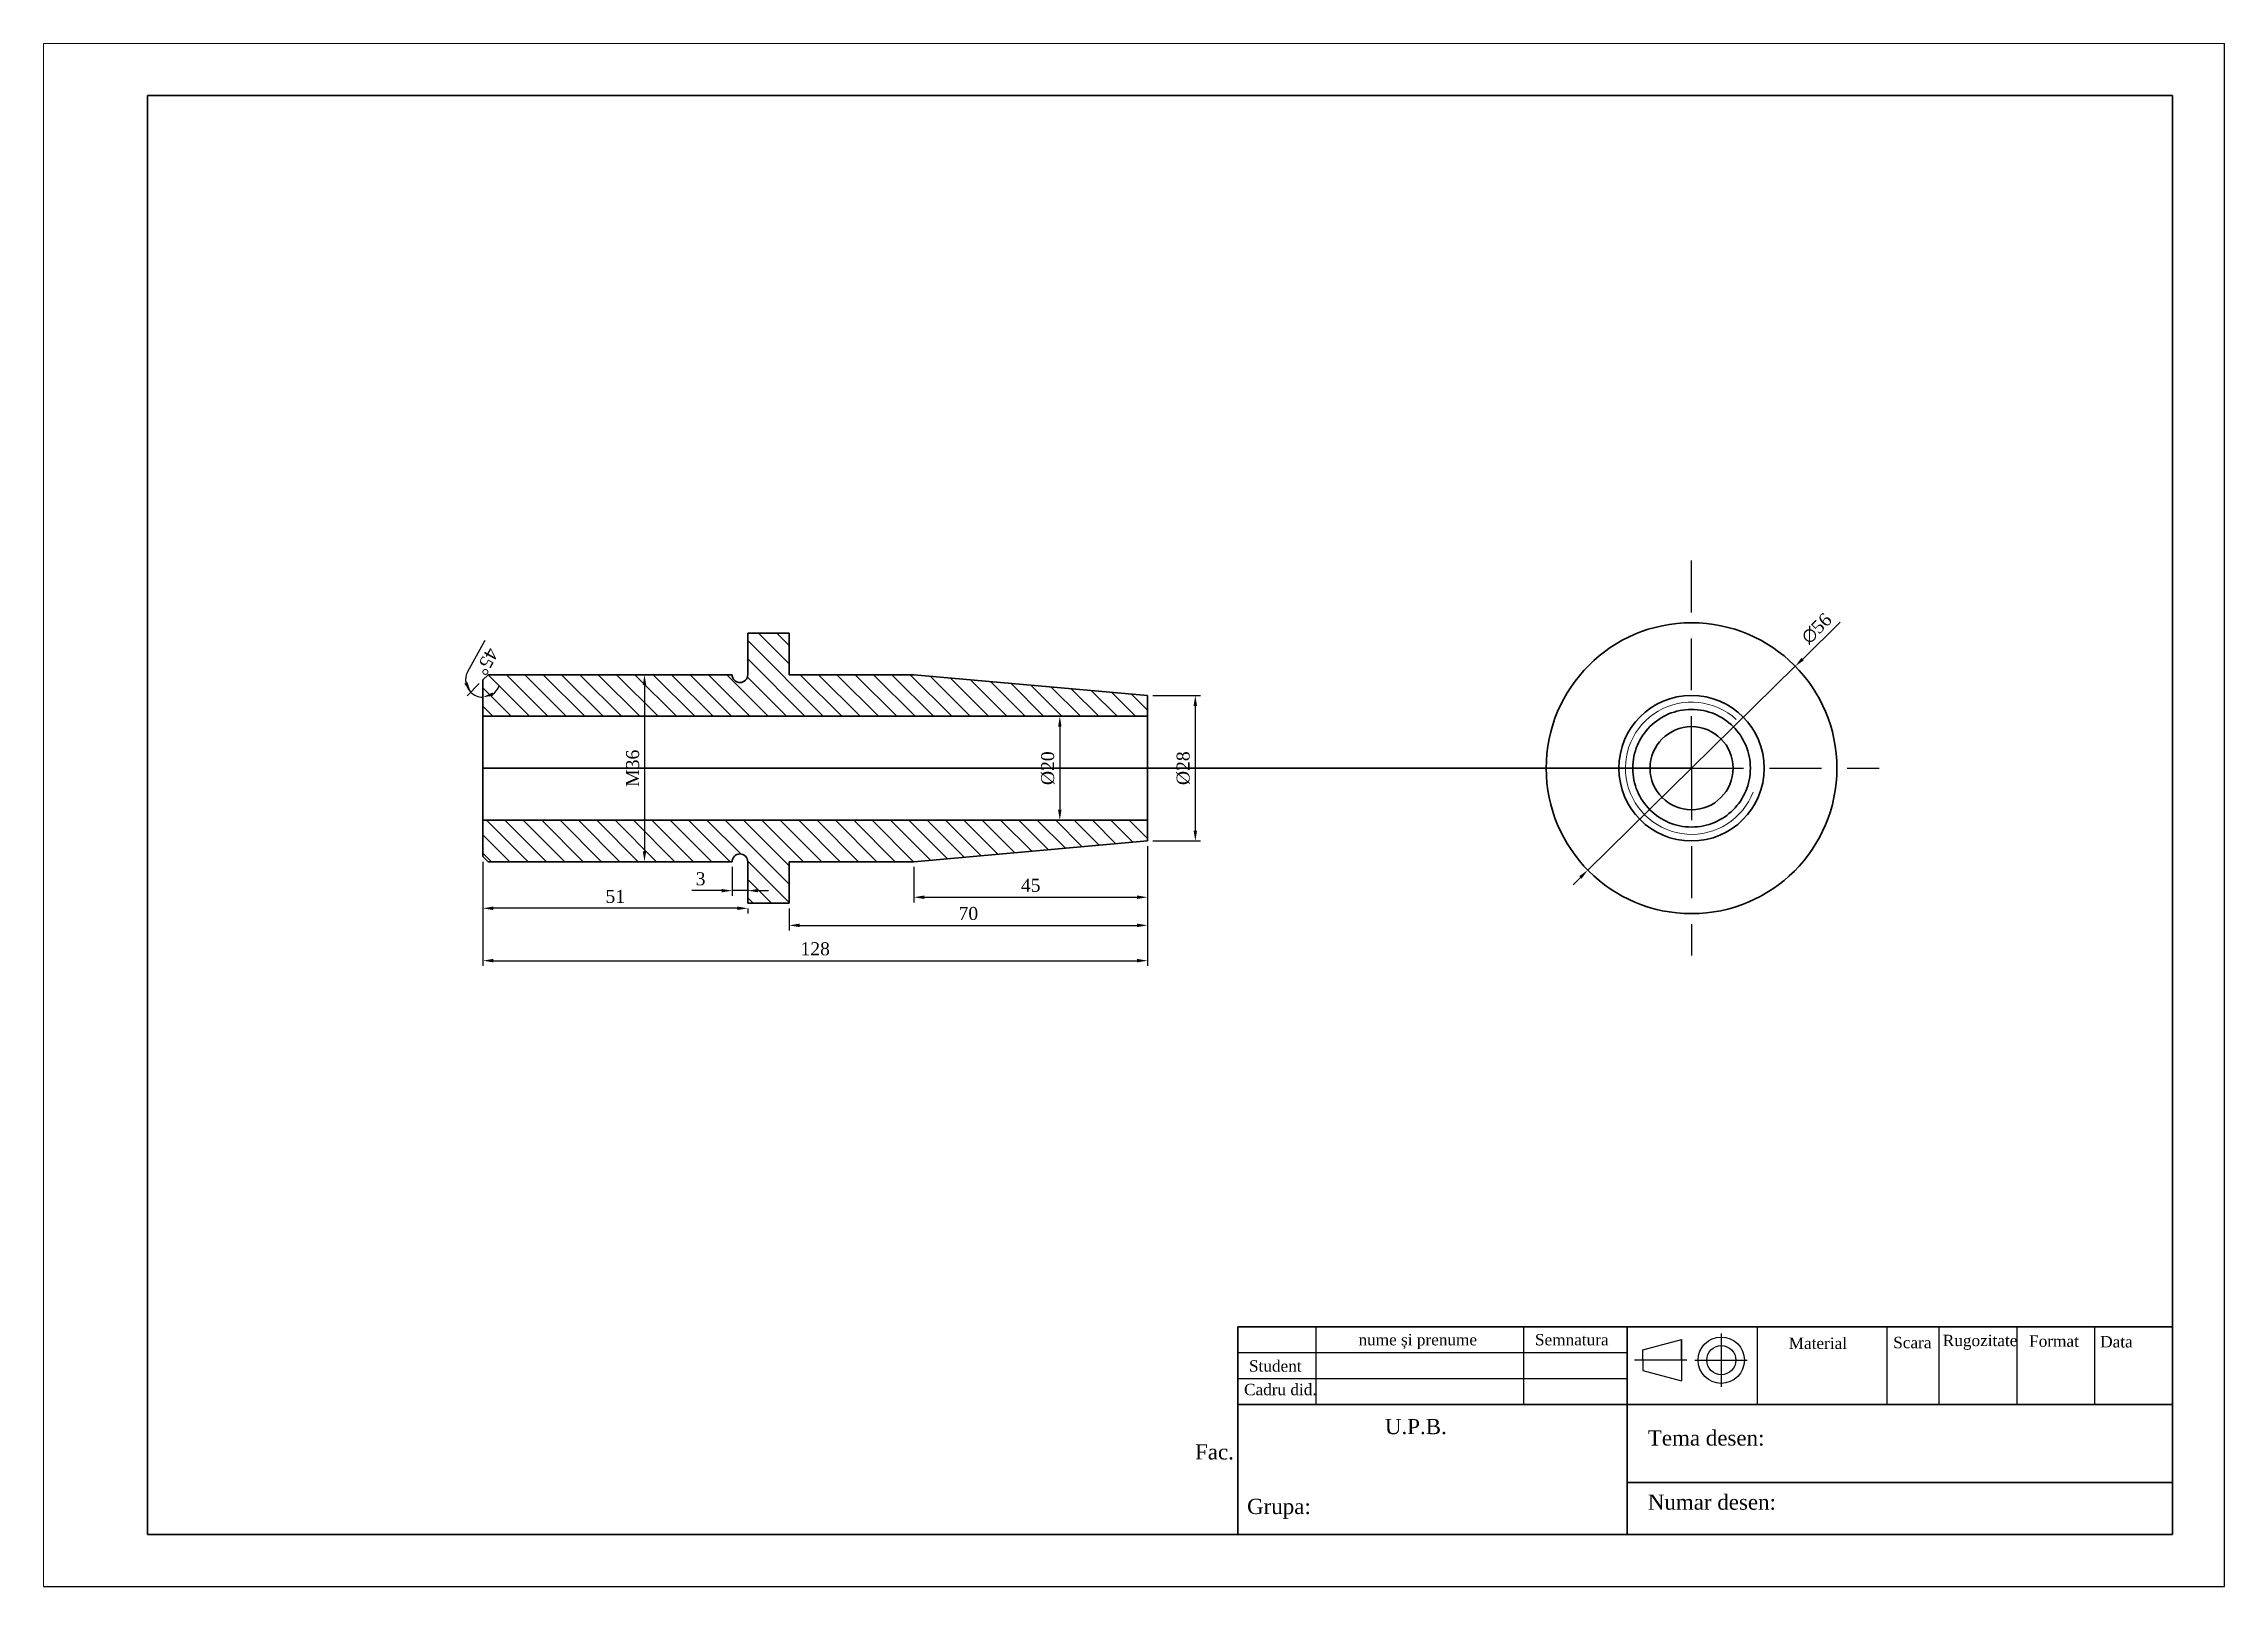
# Model space of a CAD drawing. Header units: millimetres. Extents: x 0 to 1390, y -336 to 297.
# Drawn here: x 969.9 to 1389.9, y -0.4 to 296.6 of the extents above; entities that cross this region are included whole.
import ezdxf

# ---------------------------------------------------------------- set-up
doc = ezdxf.new("R2010")
doc.units = ezdxf.units.MM
doc.header["$LTSCALE"] = 20
doc.header["$MEASUREMENT"] = 0
doc.linetypes.add('ACAD_ISO11W100', pattern=[33, 12, -3, 12, -3, 0, -3])
doc.linetypes.add('DASHED', pattern=[0.75, 0.5, -0.25])
for name, color, linetype, lineweight in [('AJUTOR', 254, 'Continuous', 0), ('COTE', 7, 'Continuous', 0), ('GROASE', 250, 'Continuous', 30), ('HASURI', 250, 'Continuous', 0), ('Layer1', 94, 'ACAD_ISO11W100', 30)]:
    doc.layers.add(name, color=color, linetype=linetype, lineweight=lineweight)
for name, color, linetype in [('chenar', 7, 'Continuous'), ('indicator', 7, 'Continuous'), ('Punctata', 200, 'DASHED')]:
    doc.layers.add(name, color=color, linetype=linetype)
doc.styles.get("Standard").update_dxf_attribs({"font": 'times.ttf'})
doc.dimstyles.get("Standard").update_dxf_attribs({"dimscale": 0, "dimtxt": 2.5, "dimasz": 2, "dimexe": 1, "dimexo": 1, "dimgap": 1, "dimtad": 1, "dimdec": 0, "dimzin": 0, "dimdsep": 46, "dimtxsty": 'Standard', "dimcen": 0.09, "dimadec": 0, "dimazin": 0, "dimtfac": 1, "dimtdec": 0, "dimtmove": 0, "dimatfit": 0, "dimfxl": 1, "dimtolj": 1, "dimtzin": 0, "dimarcsym": 0})

msp = doc.modelspace()

# ---------------------------------------------------------------- texts
at = {"layer": 'indicator'}
for s, height, p in [('nume și prenume', 2.1946, (1223.11, 45.96)), ('Semnatura', 2.195, (1257.09, 45.96)), ('Material', 2.195, (1305.96, 45.27)), ('Scara', 2.195, (1326.09, 45.41)), ('Rugozitate', 2.195, (1335.64, 45.81)), ('Data', 2.195, (1365.95, 45.56)), ('Student', 2.195, (1202.01, 40.9)), ('Cadru did.', 2.195, (1201.06, 36.36)), ('Tema desen:', 2.9261, (1278.83, 26.67)), ('Numar desen:', 2.9261, (1278.83, 14.32)), ('Grupa:', 2.926, (1201.65, 13.49))]:
    msp.add_text(s, height=height, dxfattribs=at).set_placement(p)
for s, width, heights, insert, char_height, attachment_point in [('{\\fTimes New Roman Baltic|b0|i0|c238|p18;F\\fTimes New Roman Baltic|b0|i0|c186|p18;ormat}', 9.3916, [0], (1352.27, 47.88), 2.1946, 1), ('{\\fTimes New Roman Baltic|b0|i0|c186|p18;U.P.B.\\P\\pxqj;\\fTimes New Roman Baltic|b0|i0|c238|p18;Fac. \\fTimes New Roman Baltic|b0|i0|c186|p18; }', 85.0556, [24.01], (1234.15, 27.86), 2.9261, 5)]:
    msp.add_mtext_dynamic_manual_height_columns(s, width=width, gutter_width=25, heights=heights, dxfattribs=dict(at, insert=insert, char_height=char_height, attachment_point=attachment_point))

# ---------------------------------------------------------------- blocks, each defined once
blk = doc.blocks.new('*D45')
at = {"layer": 'COTE', "color": 0, "lineweight": -2, "transparency": 16777216}
for p, q in [((1051.56, 175.68), (1054.91, 181.74)), ((1053.77, 173.36), (1051.41, 171.01))]:
    blk.add_line(p, q, dxfattribs=at)
for start, end in [(151.084, 225), (155.0219, 190.0109), (304.9891, 339.9781), (225, 270)]:
    blk.add_arc((1054.47, 174.07), 3.33, start, end, dxfattribs=at)
at = {"layer": 'COTE', "color": 0, "transparency": 16777216}
for points in [[(1051.49, 173.65), (1050.9, 173.34), (1052.12, 171.72)], [(1056.48, 171.03), (1056.28, 171.66), (1054.47, 170.74)]]:
    blk.add_solid(points, dxfattribs=at)
at = {"layer": 'Defpoints', "color": 0, "transparency": 16777216}
for p in [(1054.47, 174.07), (1054.47, 174.07), (1055.47, 175.07), (1053.61, 170.86), (1054.47, 140.07)]:
    blk.add_point(p, dxfattribs=at)
at = {"layer": 'COTE', "color": 0, "transparency": 16777216, "insert": (1055.22, 177.61), "char_height": 2.5, "attachment_point": 5, "rotation": 241.084}
blk.add_mtext('\\A1;45°', dxfattribs=at)
blk = doc.blocks.new('*D46')
at = {"layer": 'COTE', "color": 0, "lineweight": -2, "transparency": 16777216}
for p, q in [((1081.56, 175.07), (1086.59, 175.07)), ((1085.59, 173.07), (1085.59, 141.07)), ((1081.56, 139.07), (1086.59, 139.07))]:
    blk.add_line(p, q, dxfattribs=at)
at = {"layer": 'COTE', "color": 0, "transparency": 16777216}
for points in [[(1085.26, 173.07), (1085.93, 173.07), (1085.59, 175.07)], [(1085.26, 141.07), (1085.93, 141.07), (1085.59, 139.07)]]:
    blk.add_solid(points, dxfattribs=at)
at = {"layer": 'Defpoints', "color": 0, "transparency": 16777216}
for p in [(1080.56, 175.07), (1080.56, 139.07), (1085.59, 139.07)]:
    blk.add_point(p, dxfattribs=at)
at = {"layer": 'COTE', "color": 0, "transparency": 16777216, "insert": (1083.32, 157.07), "char_height": 2.5, "attachment_point": 5, "rotation": 90}
blk.add_mtext('\\A1;M36', dxfattribs=at)
blk = doc.blocks.new('*D47')
at = {"layer": 'COTE', "color": 0, "lineweight": -2, "transparency": 16777216}
for p, q in [((1054.47, 139.07), (1054.47, 129.1)), ((1103.47, 130.1), (1056.47, 130.1)), ((1105.47, 130.07), (1105.47, 129.1))]:
    blk.add_line(p, q, dxfattribs=at)
at = {"layer": 'COTE', "color": 0, "transparency": 16777216}
for points in [[(1056.47, 130.44), (1056.47, 129.77), (1054.47, 130.1)], [(1103.47, 130.44), (1103.47, 129.77), (1105.47, 130.1)]]:
    blk.add_solid(points, dxfattribs=at)
at = {"layer": 'Defpoints', "color": 0, "transparency": 16777216}
for p in [(1054.47, 140.07), (1105.47, 131.07), (1054.47, 130.1)]:
    blk.add_point(p, dxfattribs=at)
at = {"layer": 'COTE', "color": 0, "transparency": 16777216, "insert": (1079.97, 132.38), "char_height": 2.5, "attachment_point": 5}
blk.add_mtext('\\A1;51', dxfattribs=at)
blk = doc.blocks.new('*D48')
at = {"layer": 'COTE', "color": 0, "lineweight": -2, "transparency": 16777216}
for p, q in [((1054.47, 139.07), (1054.47, 119.02)), ((1182.47, 142.07), (1182.47, 119.02)), ((1056.47, 120.02), (1180.47, 120.02))]:
    blk.add_line(p, q, dxfattribs=at)
at = {"layer": 'COTE', "color": 0, "transparency": 16777216}
for points in [[(1056.47, 120.36), (1056.47, 119.69), (1054.47, 120.02)], [(1180.47, 120.36), (1180.47, 119.69), (1182.47, 120.02)]]:
    blk.add_solid(points, dxfattribs=at)
at = {"layer": 'Defpoints', "color": 0, "transparency": 16777216}
for p in [(1182.47, 143.07), (1054.47, 140.07), (1182.47, 120.02)]:
    blk.add_point(p, dxfattribs=at)
at = {"layer": 'COTE', "color": 0, "transparency": 16777216, "insert": (1118.47, 122.3), "char_height": 2.5, "attachment_point": 5}
blk.add_mtext('\\A1;128', dxfattribs=at)
blk = doc.blocks.new('*D49')
at = {"layer": 'COTE', "color": 0, "lineweight": -2, "transparency": 16777216}
for p, q in [((1182.47, 142.07), (1182.47, 125.82)), ((1113.47, 130.07), (1113.47, 125.82)), ((1115.47, 126.82), (1180.47, 126.82))]:
    blk.add_line(p, q, dxfattribs=at)
at = {"layer": 'COTE', "color": 0, "transparency": 16777216}
for points in [[(1115.47, 127.15), (1115.47, 126.48), (1113.47, 126.82)], [(1180.47, 127.15), (1180.47, 126.48), (1182.47, 126.82)]]:
    blk.add_solid(points, dxfattribs=at)
at = {"layer": 'Defpoints', "color": 0, "transparency": 16777216}
for p in [(1182.47, 143.07), (1113.47, 131.07), (1182.47, 126.82)]:
    blk.add_point(p, dxfattribs=at)
at = {"layer": 'COTE', "color": 0, "transparency": 16777216, "insert": (1147.97, 129.09), "char_height": 2.5, "attachment_point": 5}
blk.add_mtext('\\A1;70', dxfattribs=at)
blk = doc.blocks.new('*D50')
at = {"layer": 'COTE', "color": 0, "lineweight": -2, "transparency": 16777216}
for p, q in [((1182.47, 142.07), (1182.47, 131.23)), ((1137.47, 138.07), (1137.47, 131.23)), ((1139.47, 132.23), (1180.47, 132.23))]:
    blk.add_line(p, q, dxfattribs=at)
at = {"layer": 'COTE', "color": 0, "transparency": 16777216}
for points in [[(1139.47, 132.57), (1139.47, 131.9), (1137.47, 132.23)], [(1180.47, 132.57), (1180.47, 131.9), (1182.47, 132.23)]]:
    blk.add_solid(points, dxfattribs=at)
at = {"layer": 'Defpoints', "color": 0, "transparency": 16777216}
for p in [(1182.47, 143.07), (1137.47, 139.07), (1182.47, 132.23)]:
    blk.add_point(p, dxfattribs=at)
at = {"layer": 'COTE', "color": 0, "transparency": 16777216, "insert": (1159.97, 134.51), "char_height": 2.5, "attachment_point": 5}
blk.add_mtext('\\A1;45', dxfattribs=at)
blk = doc.blocks.new('*D51')
at = {"layer": 'COTE', "color": 0, "lineweight": -2, "transparency": 16777216}
for p, q in [((1183.47, 171.07), (1192.68, 171.07)), ((1191.68, 169.07), (1191.68, 145.07)), ((1183.47, 143.07), (1192.68, 143.07))]:
    blk.add_line(p, q, dxfattribs=at)
at = {"layer": 'COTE', "color": 0, "transparency": 16777216}
for points in [[(1191.34, 169.07), (1192.01, 169.07), (1191.68, 171.07)], [(1191.34, 145.07), (1192.01, 145.07), (1191.68, 143.07)]]:
    blk.add_solid(points, dxfattribs=at)
at = {"layer": 'Defpoints', "color": 0, "transparency": 16777216}
for p in [(1182.47, 171.07), (1182.47, 143.07), (1191.68, 143.07)]:
    blk.add_point(p, dxfattribs=at)
at = {"layer": 'COTE', "color": 0, "transparency": 16777216, "insert": (1189.37, 157.07), "char_height": 2.5, "attachment_point": 5, "rotation": 90}
blk.add_mtext('\\A1;%%C28', dxfattribs=at)
blk = doc.blocks.new('*D52')
at = {"layer": 'COTE', "color": 0, "lineweight": -2, "transparency": 16777216}
for p, q in [((1163.91, 167.07), (1166.58, 167.07)), ((1165.58, 165.07), (1165.58, 149.07)), ((1163.91, 147.07), (1166.58, 147.07))]:
    blk.add_line(p, q, dxfattribs=at)
at = {"layer": 'COTE', "color": 0, "transparency": 16777216}
for points in [[(1165.25, 165.07), (1165.91, 165.07), (1165.58, 167.07)], [(1165.25, 149.07), (1165.91, 149.07), (1165.58, 147.07)]]:
    blk.add_solid(points, dxfattribs=at)
at = {"layer": 'Defpoints', "color": 0, "transparency": 16777216}
for p in [(1162.91, 167.07), (1162.91, 147.07), (1165.58, 147.07)]:
    blk.add_point(p, dxfattribs=at)
at = {"layer": 'COTE', "color": 0, "transparency": 16777216, "insert": (1163.28, 157.07), "char_height": 2.5, "attachment_point": 5, "rotation": 90}
blk.add_mtext('\\A1;%%C20', dxfattribs=at)
blk = doc.blocks.new('*D53')
at = {"layer": 'COTE', "color": 0, "lineweight": -2, "transparency": 16777216}
for p, q in [((1102.47, 138.07), (1102.47, 132.5)), ((1105.47, 138.07), (1105.47, 132.5)), ((1100.47, 133.5), (1094.71, 133.5)), ((1105.47, 133.5), (1102.47, 133.5)), ((1107.47, 133.5), (1109.47, 133.5))]:
    blk.add_line(p, q, dxfattribs=at)
at = {"layer": 'COTE', "color": 0, "transparency": 16777216}
for points in [[(1100.47, 133.83), (1100.47, 133.17), (1102.47, 133.5)], [(1107.47, 133.83), (1107.47, 133.17), (1105.47, 133.5)]]:
    blk.add_solid(points, dxfattribs=at)
at = {"layer": 'Defpoints', "color": 0, "transparency": 16777216}
for p in [(1102.47, 139.07), (1105.47, 139.07), (1105.47, 133.5)]:
    blk.add_point(p, dxfattribs=at)
at = {"layer": 'COTE', "color": 0, "transparency": 16777216, "insert": (1096.4, 135.77), "char_height": 2.5, "attachment_point": 5}
blk.add_mtext('\\A1;3', dxfattribs=at)
blk = doc.blocks.new('*D55')
at = {"layer": 'COTE', "color": 0, "lineweight": -2, "transparency": 16777216}
for p, q in [((1308.65, 178.09), (1315.84, 185.16)), ((1267.27, 137.45), (1307.22, 176.69)), ((1265.84, 136.05), (1264.42, 134.65))]:
    blk.add_line(p, q, dxfattribs=at)
at = {"layer": 'COTE', "color": 0, "transparency": 16777216}
for points in [[(1308.41, 178.33), (1308.88, 177.86), (1307.22, 176.69)], [(1265.61, 136.29), (1266.08, 135.81), (1267.27, 137.45)]]:
    blk.add_solid(points, dxfattribs=at)
at = {"layer": 'Defpoints', "color": 0, "transparency": 16777216}
for p in [(1307.22, 176.69), (1267.27, 137.45)]:
    blk.add_point(p, dxfattribs=at)
at = {"layer": 'COTE', "color": 0, "transparency": 16777216, "insert": (1311.34, 183.97), "char_height": 2.5, "attachment_point": 5, "rotation": 44.4877}
blk.add_mtext('\\A1;∅56', dxfattribs=at)

# ---------------------------------------------------------------- dimensions: what is measured, and where the dimension line sits
at = {"layer": 'COTE'}
dim = msp.add_diameter_dim_2p(p1=(1267.27, 137.45), p2=(1307.22, 176.69), dimstyle='Standard', override={"dimscale": 1}, dxfattribs=at)
dim.commit()
dim.dimension.update_dxf_attribs({"geometry": '*D55', "text_midpoint": (1312.96, 182.33), "dimtype": 163})
dim = msp.add_angular_dim_2l(base=(1053.61, 170.86), line1=((1054.47, 140.07), (1054.47, 174.07)), line2=((1054.47, 174.07), (1055.47, 175.07)), dimstyle='Standard', override={"dimscale": 1}, dxfattribs=at)
dim.commit()
dim.dimension.update_dxf_attribs({"geometry": '*D45', "text_midpoint": (1055.22, 177.61)})
for base, p1, p2, text, picture, middle in [((1085.59, 139.07), (1080.56, 175.07), (1080.56, 139.07), 'M<>', '*D46', (1083.32, 157.07)), ((1191.68, 143.07), (1182.47, 171.07), (1182.47, 143.07), '%%C<>', '*D51', (1189.37, 157.07)), ((1165.58, 147.07), (1162.91, 167.07), (1162.91, 147.07), '%%C20', '*D52', (1163.28, 157.07))]:
    dim = msp.add_linear_dim(base=base, p1=p1, p2=p2, angle=90, text=text, dimstyle='Standard', override={"dimscale": 1}, dxfattribs=at)
    dim.commit()
    dim.dimension.update_dxf_attribs({"geometry": picture, "text_midpoint": middle})
for base, p1, p2, picture, middle in [((1182.47, 120.02), (1054.47, 140.07), (1182.47, 143.07), '*D48', (1118.47, 122.3)), ((1182.47, 132.23), (1137.47, 139.07), (1182.47, 143.07), '*D50', (1159.97, 134.51)), ((1054.47, 130.1), (1105.47, 131.07), (1054.47, 140.07), '*D47', (1079.97, 132.38))]:
    dim = msp.add_linear_dim(base=base, p1=p1, p2=p2, dimstyle='Standard', override={"dimscale": 1}, dxfattribs=at)
    dim.commit()
    dim.dimension.update_dxf_attribs({"geometry": picture, "text_midpoint": middle})
dim = msp.add_linear_dim(base=(1182.47, 126.82), p1=(1113.47, 131.07), p2=(1182.47, 143.07), text='70', dimstyle='Standard', override={"dimscale": 1}, dxfattribs=at)
dim.commit()
dim.dimension.update_dxf_attribs({"geometry": '*D49', "text_midpoint": (1147.97, 129.09)})
dim = msp.add_linear_dim(base=(1105.47, 133.5), p1=(1102.47, 139.07), p2=(1105.47, 139.07), dimstyle='Standard', override={"dimscale": 1}, dxfattribs=at)
dim.commit()
dim.dimension.update_dxf_attribs({"geometry": '*D53', "text_midpoint": (1096.4, 133.5), "dimtype": 160})

# ---------------------------------------------------------------- hatches: boundary and pattern name
at = {"layer": 'GROASE'}
h = msp.add_hatch(dxfattribs=at)
h.set_pattern_fill('ANSI31', color=256, scale=20, angle=90)
h.set_pattern_definition([(135, (31.7782, -59.8941), (-1.767767, -1.767767), [])])
h.paths.add_polyline_path([(1182.47, 167.07), (1182.47, 171.07), (1137.47, 175.07), (1117.47, 175.07), (1113.47, 175.07), (1113.47, 183.07), (1105.47, 183.07), (1105.47, 175.07, -1), (1102.47, 175.07), (1055.47, 175.07), (1054.47, 174.07), (1054.47, 167.07)])
h.paths.add_polyline_path([(1054.47, 147.07), (1054.47, 140.07), (1055.47, 139.07), (1102.47, 139.07, -1), (1105.47, 139.07), (1105.47, 131.07), (1113.47, 131.07), (1113.47, 139.07), (1137.47, 139.07), (1182.47, 143.07), (1182.47, 147.07)])

# ---------------------------------------------------------------- linework, layer by layer
at = {"layer": 'AJUTOR'}
for p, q in [((1389.87, 296.56), (969.87, 296.56)), ((969.87, 296.56), (969.87, -0.44))]:
    msp.add_line(p, q, dxfattribs=at)
at = {"layer": 'chenar'}
for p, q in [((1389.87, -0.44), (1389.87, 296.56)), ((969.87, -0.44), (1389.87, -0.44))]:
    msp.add_line(p, q, dxfattribs=at)
at = {"layer": 'chenar', "lineweight": 30}
for p, q in [((1379.87, 286.56), (989.87, 286.56)), ((989.87, 286.56), (989.87, 9.56)), ((1379.87, 9.56), (1379.87, 286.56)), ((989.87, 9.56), (1379.87, 9.56))]:
    msp.add_line(p, q, dxfattribs=at)
at = {"layer": 'GROASE'}
for p, q in [((1105.47, 175.07), (1105.47, 183.07)), ((1105.47, 183.07), (1113.47, 183.07)), ((1113.47, 183.07), (1113.47, 175.07)), ((1054.47, 174.07), (1055.47, 175.07)), ((1054.47, 140.07), (1054.47, 174.07)), ((1055.47, 175.07), (1102.47, 175.07)), ((1055.47, 175.07), (1102.47, 175.07)), ((1113.47, 175.07), (1117.47, 175.07)), ((1117.47, 175.07), (1137.47, 175.07)), ((1117.47, 175.07), (1137.47, 175.07)), ((1137.47, 175.07), (1182.47, 171.07)), ((1182.47, 157.07), (1182.47, 171.07)), ((1182.47, 171.07), (1182.47, 167.07)), ((1182.47, 167.07), (1054.47, 167.07)), ((1182.47, 157.07), (1182.47, 143.07)), ((1182.47, 147.07), (1054.47, 147.07)), ((1182.47, 143.07), (1182.47, 147.07)), ((1137.47, 139.07), (1182.47, 143.07)), ((1055.47, 139.07), (1102.47, 139.07)), ((1105.47, 139.07), (1105.47, 131.07)), ((1113.47, 131.07), (1113.47, 139.07)), ((1105.47, 131.07), (1113.47, 131.07))]:
    msp.add_line(p, q, dxfattribs=at)
for points in [[(1102.47, 139.07), (1055.47, 139.07), (1054.47, 140.07), (1054.47, 157.07)], [(1137.47, 139.07), (1113.47, 139.07)]]:
    msp.add_lwpolyline(points, dxfattribs=at)
for radius in [28, 14, 8]:
    msp.add_circle((1287.25, 157.07), radius, dxfattribs=at)
for centre, start, end in [((1103.97, 175.07), 180, 0), ((1103.97, 139.07), 0, 180)]:
    msp.add_arc(centre, 1.5, start, end, dxfattribs=at)
at = {"layer": 'HASURI'}
msp.add_line((1287.25, 157.07), (1287.25, 157.07), dxfattribs=at)
msp.add_line((1287.25, 157.07), (1287.25, 157.07), dxfattribs=at)
msp.add_arc((1287.25, 157.07), 12.73, 47.5884, 338.7306, dxfattribs=at)
at = {"layer": 'indicator', "lineweight": 30}
for p, q in [((1379.87, 49.56), (1199.87, 49.56)), ((1199.87, 49.56), (1199.87, 9.56)), ((1274.87, 49.56), (1274.87, 9.56)), ((1379.87, 9.56), (1379.87, 49.56)), ((1199.87, 34.56), (1379.87, 34.56)), ((1274.87, 19.56), (1379.87, 19.56)), ((1194.87, 9.56), (1379.87, 9.56))]:
    msp.add_line(p, q, dxfattribs=at)
at = {"layer": 'indicator'}
for p, q in [((1214.87, 49.56), (1214.87, 34.56)), ((1254.87, 49.56), (1254.87, 34.56)), ((1277.89, 45.11), (1285.33, 47.11)), ((1285.33, 43.11), (1285.33, 47.11)), ((1285.33, 47.11), (1285.33, 39.11)), ((1292.98, 48.26), (1292.98, 37.96)), ((1299.87, 49.56), (1299.87, 34.56)), ((1324.87, 49.56), (1324.87, 34.56)), ((1334.87, 49.56), (1334.87, 34.56)), ((1349.87, 49.56), (1349.87, 34.56)), ((1364.87, 49.56), (1364.87, 34.56)), ((1199.87, 44.56), (1274.87, 44.56)), ((1286.35, 43.11), (1276.23, 43.11)), ((1277.89, 43.11), (1277.89, 45.11)), ((1277.89, 43.11), (1277.89, 41.11)), ((1287.87, 43.11), (1297.95, 43.11)), ((1199.87, 39.56), (1274.87, 39.56)), ((1277.89, 41.11), (1285.33, 39.11))]:
    msp.add_line(p, q, dxfattribs=at)
for radius in [4.46, 2.81]:
    msp.add_circle((1292.98, 43.11), radius, dxfattribs=at)
at = {"layer": 'Layer1'}
for p, q in [((1054.47, 157.07), (1182.47, 157.07)), ((1182.47, 157.07), (1287.25, 157.07))]:
    msp.add_line(p, q, dxfattribs=at)
msp.add_circle((1287.25, 157.07), 11.33, dxfattribs=at)
at = {"layer": 'Punctata'}
for q in [(1287.25, 197.09), (1287.25, 121.04), (1323.35, 157.07)]:
    msp.add_line((1287.25, 157.07), q, dxfattribs=at)

msp.set_redraw_order([(e.dxf.handle, doc.entitydb.next_handle()) for e in msp.query("TEXT MTEXT ATTDEF DIMENSION ARC_DIMENSION")])  # texts and dimensions are drawn at this point

doc.saveas('drawing.dxf')
